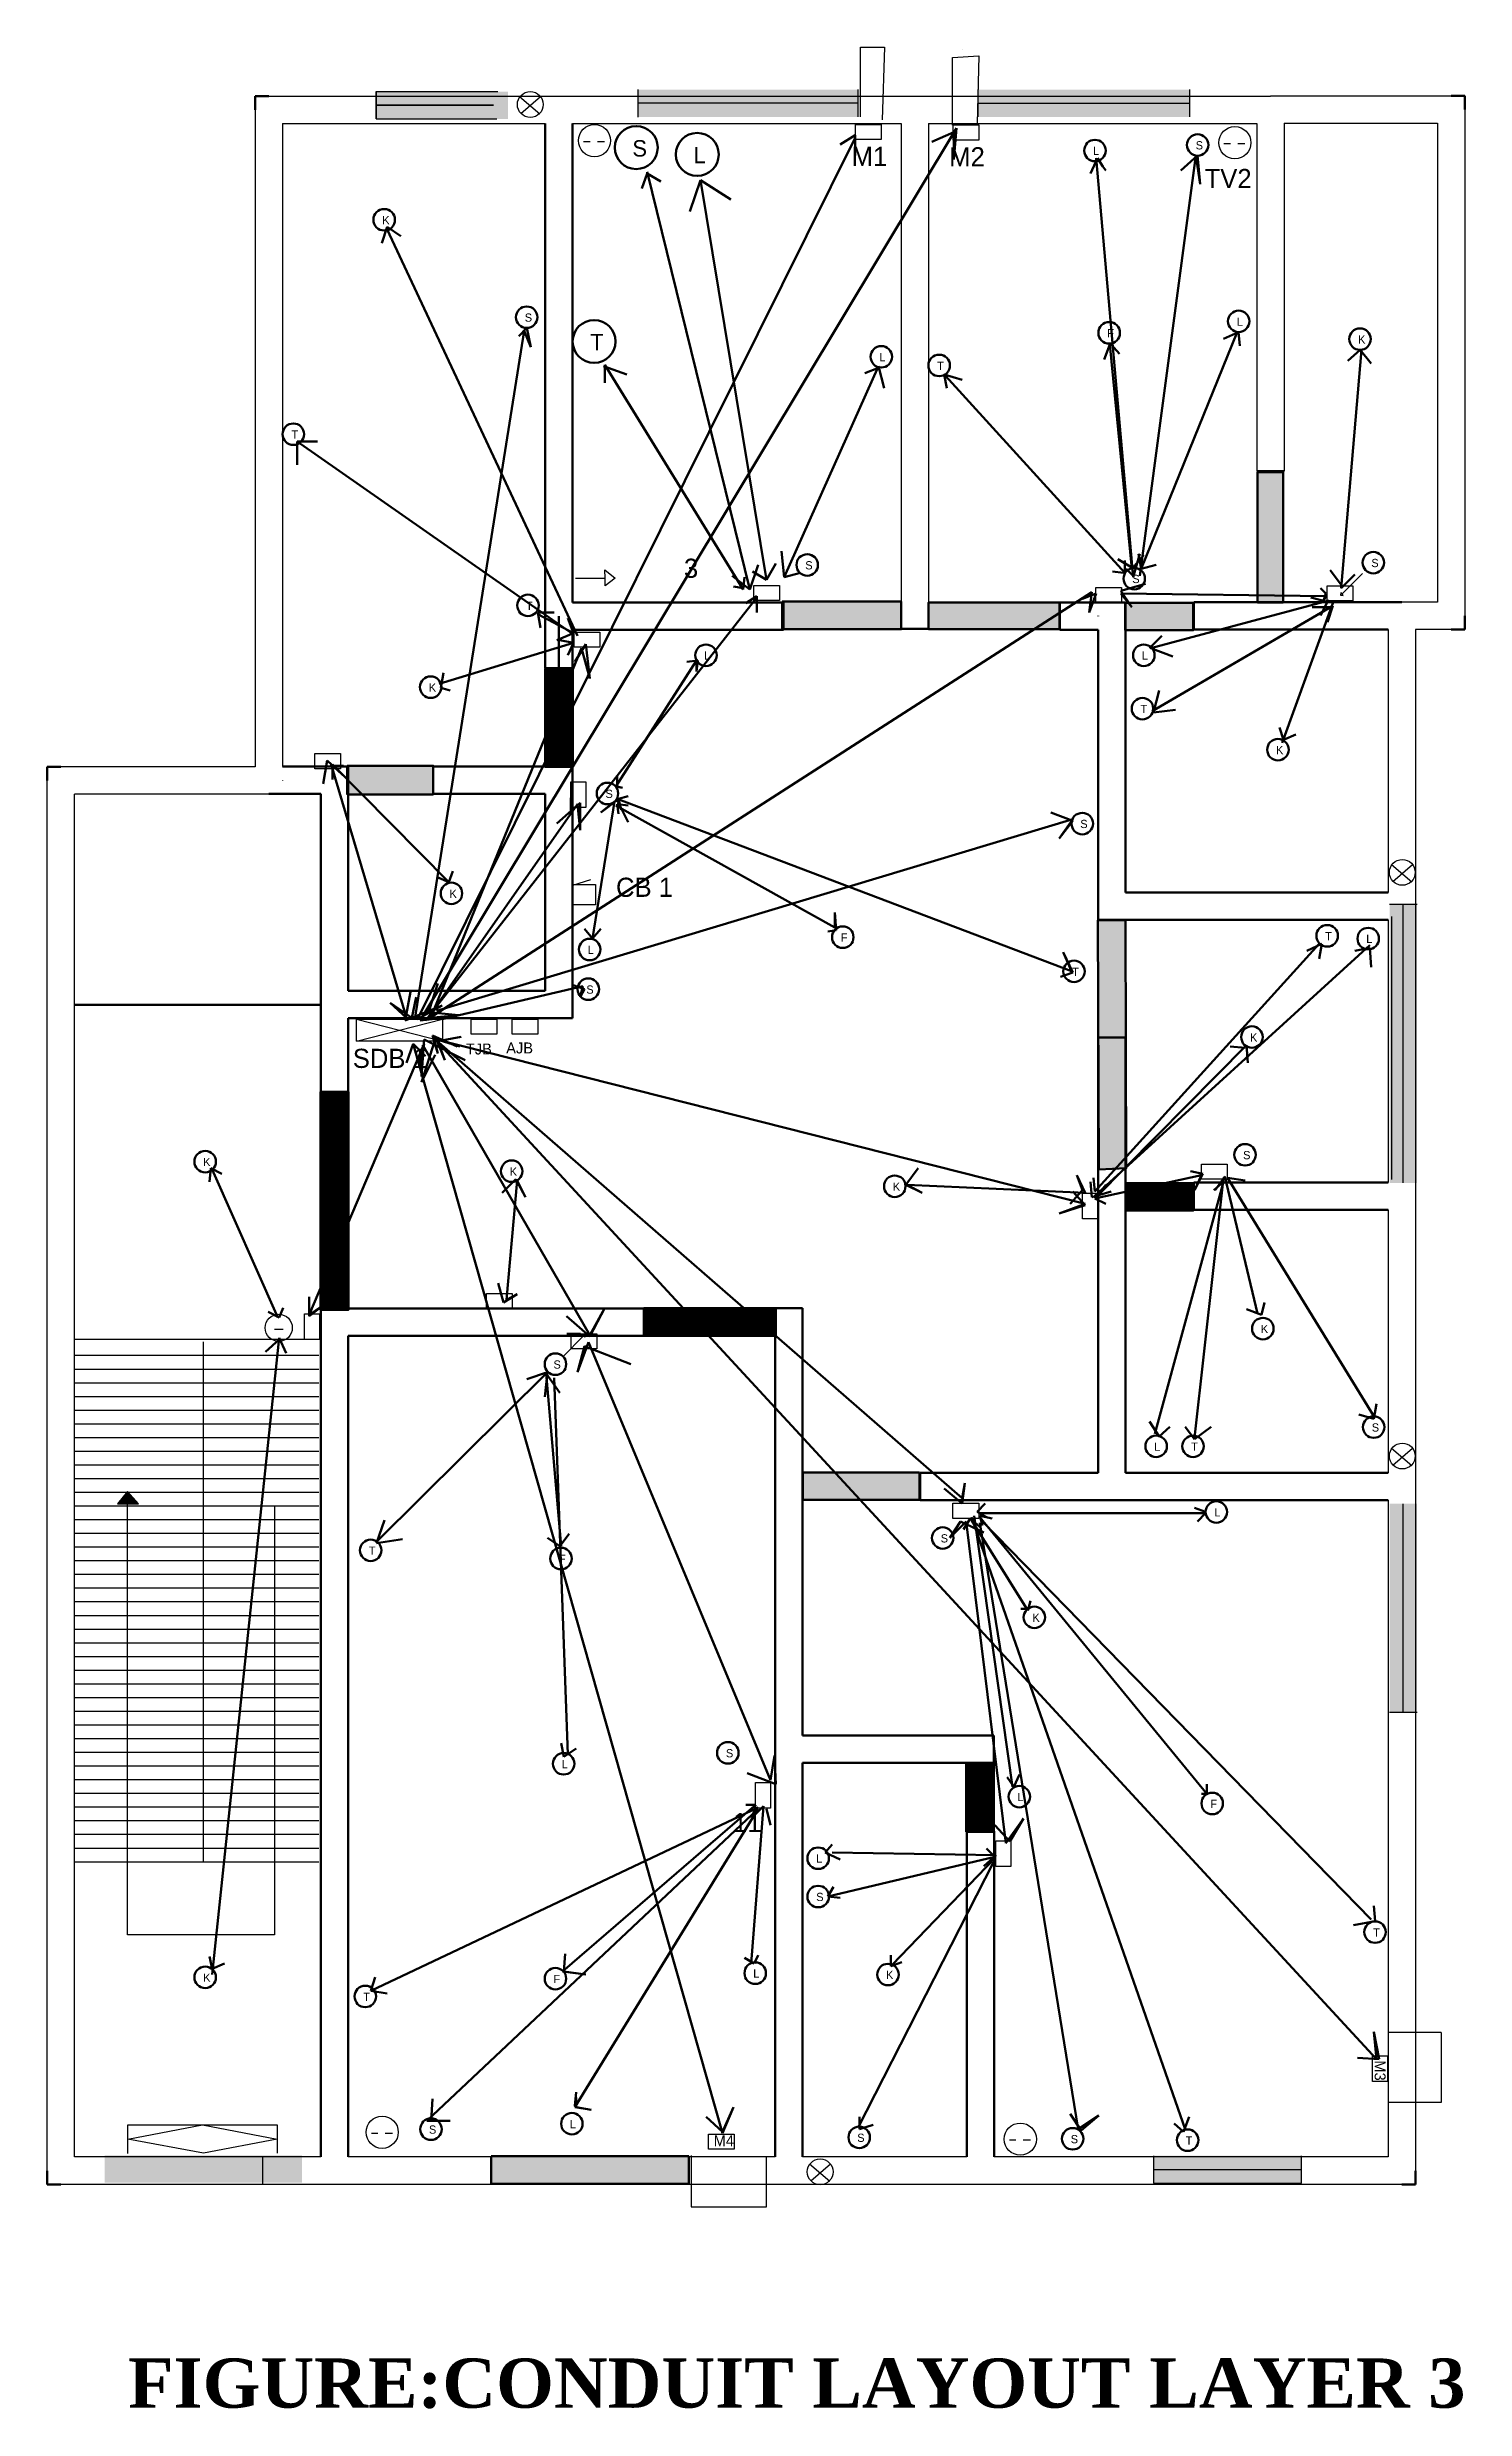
# Model space of a CAD drawing. Header units: inches. Extents: x 110 to 2722, y -1862 to 1118.
# Drawn here: x 2204 to 2722, y 256 to 1118 of the extents above; entities that cross this region are included whole.
import ezdxf

# ---------------------------------------------------------------- set-up
doc = ezdxf.new("R2010")
doc.units = ezdxf.units.IN
doc.header["$MEASUREMENT"] = 0
pattern_1 = [(45, (3277.13095, 888.41373), (-0.088388348, 0.088388348), [])]

msp = doc.modelspace()

# ---------------------------------------------------------------- texts
for s, height, p in [('M1', 7, (2497.79, 1075.1)), ('M2', 7, (2533.46, 1074.96)), ('TV2', 7, (2626.79, 1067.02)), ('3', 7, (2436.52, 924.64)), ('CB 1', 7, (2411.71, 808.08)), ('SDB 1', 7, (2315.51, 745.58)), ('TJB', 4, (2356.84, 750.49)), ('AJB', 4, (2371.57, 750.87)), ('11', 7, (2454.49, 466.41)), ('M4', 4, (2447.38, 351.65))]:
    msp.add_text(s, height=height).set_placement(p)
msp.add_text('M3', height=4, rotation=270).set_placement((2688.91, 383.01))
at = {"lineweight": 100, "attachment_point": 1}
for s, insert, char_height, width in [('S', (2417.68, 1084.55), 6, 5.4789), ('L', (2439.98, 1082.08), 6, 5.4789), ('L', (2585.99, 1082.11), 3.01, 2.7478), ('S', (2623.52, 1084.16), 3.01, 2.7478), ('K', (2326.27, 1056.82), 3.01, 2.7478), ('L', (2638.53, 1019.73), 3.01, 2.7478), ('T', (2402.28, 1013.72), 6, 5.4789), ('F', (2591.2, 1015.51), 3.01, 2.7478), ('K', (2682.85, 1013.22), 3.01, 2.7478), ('L', (2507.92, 1006.76), 3.01, 2.7478), ('T', (2529.07, 1003.6), 3.01, 2.7478), ('T', (2293.08, 978.47), 3.01, 2.7478), ('S', (2480.85, 930.72), 3.01, 2.7478), ('S', (2600.35, 925.72), 3.01, 2.7478), ('S', (2687.7, 931.56), 3.01, 2.7478), ('T', (2378.8, 915.93), 3.01, 2.7478), ('L', (2443.85, 897.72), 3.01, 2.7478), ('L', (2603.85, 897.72), 3.01, 2.7478), ('K', (2343.27, 886.07), 3.01, 2.7478), ('T', (2603.35, 878.22), 3.01, 2.7478), ('K', (2652.85, 863.22), 3.01, 2.7478), ('S', (2407.85, 847.22), 3.01, 2.7478), ('K', (2350.85, 810.72), 3.01, 2.7478), ('F', (2493.85, 794.72), 3.01, 2.7478), ('T', (2670.85, 795.22), 3.01, 2.7478), ('L', (2685.85, 794.22), 3.01, 2.7478), ('L', (2401.35, 790.22), 3.01, 2.7478), ('T', (2578.35, 782.22), 3.01, 2.7478), ('K', (2643.35, 758.22), 3.01, 2.7478), ('K', (2260.85, 712.72), 3.01, 2.7478), ('K', (2372.85, 709.22), 3.01, 2.7478), ('S', (2640.85, 715.22), 3.01, 2.7478), ('K', (2512.85, 703.72), 3.01, 2.7478), ('K', (2647.35, 651.72), 3.01, 2.7478), ('S', (2388.85, 638.72), 3.01, 2.7478), ('S', (2687.85, 615.72), 3.01, 2.7478), ('L', (2608.35, 608.72), 3.01, 2.7478), ('T', (2621.85, 608.72), 3.01, 2.7478), ('L', (2630.35, 584.72), 3.01, 2.7478), ('T', (2321.35, 570.72), 3.01, 2.7478), ('S', (2530.35, 575.22), 3.01, 2.7478), ('F', (2390.85, 567.72), 3.01, 2.7478), ('K', (2563.85, 546.22), 3.01, 2.7478), ('L', (2391.85, 492.72), 3.01, 2.7478), ('S', (2451.85, 496.72), 3.01, 2.7478), ('L', (2558.35, 480.72), 3.01, 2.7478), ('F', (2628.85, 478.22), 3.01, 2.7478), ('L', (2484.85, 458.22), 3.01, 2.7478), ('S', (2484.85, 444.22), 3.01, 2.7478), ('T', (2688.35, 431.22), 3.01, 2.7478), ('K', (2260.85, 414.72), 3.01, 2.7478), ('F', (2388.85, 414.22), 3.01, 2.7478), ('L', (2461.85, 416.22), 3.01, 2.7478), ('K', (2510.35, 415.72), 3.01, 2.7478), ('T', (2319.35, 407.72), 3.01, 2.7478), ('S', (2343.35, 359.22), 3.01, 2.7478), ('L', (2394.85, 361.22), 3.01, 2.7478), ('S', (2499.85, 356.22), 3.01, 2.7478), ('S', (2577.85, 355.72), 3.01, 2.7478), ('T', (2619.85, 355.22), 3.01, 2.7478)]:
    msp.add_mtext(s, dxfattribs=dict(at, insert=insert, char_height=char_height, width=width))
at = {"color": 1, "lineweight": 100, "char_height": 3.01, "width": 2.7478, "attachment_point": 1}
for insert in [(2378.35, 1021.22), (2581.35, 836.22), (2400.85, 775.72)]:
    msp.add_mtext('S', dxfattribs=dict(at, insert=insert))
at = {"insert": (2233.44, 274.1), "char_height": 18, "width": 510.3, "attachment_point": 1}
msp.add_mtext('{\\fTimes New Roman|b1|i0|c0|p18;\\C6;FIGURE:CONDUIT LAYOUT LAYER 3}', dxfattribs=at)

# ---------------------------------------------------------------- hatches: boundary and pattern name
for points in [[(2372.22, 1102.31), (2324.04, 1102.31), (2324.04, 1092.31), (2372.24, 1092.31)], [(2543.95, 1103.03), (2543.95, 1093.03), (2621.22, 1093.03), (2621.22, 1103.03)], [(2704.4, 790.75), (2704.4, 805.35), (2694.4, 805.35), (2694.4, 790.75), (2694.4, 703.55), (2704.4, 703.55)], [(2704.4, 586.35), (2694.4, 586.35), (2694.4, 510.19), (2704.4, 510.19)], [(2296.94, 338.33), (2296.94, 348.33), (2224.9, 348.33), (2224.9, 338.33)], [(2608.08, 348.12), (2608.08, 338.12), (2662.16, 338.12), (2662.16, 348.12)]]:
    msp.add_hatch(color=120).paths.add_polyline_path(points)
h = msp.add_hatch(color=120)
h.paths.add_polyline_path([(2500.08, 1098.03), (2500.08, 1103.03), (2419.67, 1103.03), (2419.67, 1098)])
h.paths.add_polyline_path([(2419.67, 1098), (2419.67, 1093.03), (2500.08, 1093.03), (2500.08, 1098.03)])
at = {"lineweight": 100}
h = msp.add_hatch(color=4, dxfattribs=at)
h.set_gradient(color1=(251, 239, 4), color2=(252, 242, 59), one_color=1, tint=0.61)
h.paths.add_polyline_path([(2313.85, 850.62), (2313.85, 845.5), (2318.91, 845.5)], flags=17)
h.paths.add_polyline_path([(2573.72, 911.76), (2564.58, 905.88), (2573.72, 905.88)], flags=17)
h.paths.add_polyline_path([(2655.44, 918.12), (2646.07, 918.25), (2646.07, 915.7), (2655.44, 915.7)])
h.paths.add_polyline_path([(2612.15, 703.48), (2597.9, 703.48), (2597.9, 700.37)])
h.paths.add_polyline_path([(2395.92, 877.71), (2395.92, 891.07), (2385.8, 866.32), (2385.8, 857.34)])
h.paths.add_polyline_path([(2313.98, 689.25), (2303.76, 665.16), (2303.76, 657.26), (2313.98, 657.26)])
h.paths.add_polyline_path([(2573.72, 911.76), (2573.72, 915.6), (2525.85, 915.6), (2525.85, 905.88), (2564.58, 905.88)])
h.paths.add_polyline_path([(2515.85, 915.96), (2472.85, 915.96), (2472.85, 905.83), (2515.85, 905.83)])
h.paths.add_polyline_path([(2622.65, 915.46), (2599.1, 915.46), (2600.13, 913.91), (2598.9, 915.46), (2597.85, 915.46), (2597.85, 910.7), (2597.85, 905.49), (2622.65, 905.49)])
h.paths.add_polyline_path([(2655.44, 963.29), (2646.07, 963.29), (2646.07, 918.25), (2655.44, 918.12)])
h.paths.add_polyline_path([(2395.92, 891.07), (2395.92, 891.35), (2385.8, 891.35), (2385.8, 866.32)])
h.paths.add_polyline_path([(2344.85, 855.97), (2313.85, 855.97), (2313.85, 850.62), (2318.91, 845.5), (2344.85, 845.5)])
h.paths.add_polyline_path([(2458.41, 657.81), (2436.23, 657.81), (2445.6, 647.66), (2469.85, 647.66), (2469.85, 647.85)])
h.paths.add_polyline_path([(2313.98, 736.7), (2303.76, 736.7), (2303.76, 665.16), (2313.98, 689.25)])
h.paths.add_polyline_path([(2522.65, 597.76), (2491.68, 597.76), (2500.91, 587.77), (2522.65, 587.77)])
h.paths.add_polyline_path([(2549.74, 491.69), (2539.6, 491.69), (2539.6, 466.7), (2549.74, 466.7)])
h.paths.add_polyline_path([(2491.68, 597.76), (2479.98, 597.76), (2479.98, 587.77), (2500.91, 587.77)])
h.paths.add_polyline_path([(2436.23, 657.81), (2421.92, 657.81), (2421.92, 647.66), (2445.6, 647.66)])
h.paths.add_polyline_path([(2470.09, 657.81), (2458.41, 657.81), (2470.07, 647.66), (2470.09, 647.66)])
h.paths.add_polyline_path([(2395.92, 877.71), (2385.8, 857.34), (2385.8, 855.7), (2390.85, 855.7), (2395.92, 855.7), (2395.92, 855.71)])
h.paths.add_polyline_path([(2622.73, 703.48), (2612.15, 703.48), (2597.9, 700.37), (2597.9, 693.5), (2622.73, 693.5)])
h.paths.add_polyline_path([(2587.76, 799.57), (2597.88, 799.57), (2598.13, 708.91), (2588.13, 708.41)])
h = msp.add_hatch(color=5, dxfattribs=at)
h.set_gradient(color1=(38, 193, 217), one_color=1, tint=1, name='INVCURVED')
h.paths.add_polyline_path([(2646.07, 963.29), (2655.44, 963.29), (2655.44, 915.66), (2646.07, 915.66)])
h = msp.add_hatch(color=5, dxfattribs=at)
h.set_gradient(color1=(38, 193, 217), one_color=1, tint=1, name='INVCURVED')
h.paths.add_polyline_path([(2472.45, 915.96), (2515.95, 915.96), (2515.95, 905.83), (2472.45, 905.83)])
h = msp.add_hatch(color=5, dxfattribs=at)
h.set_gradient(color1=(38, 193, 217), one_color=1, tint=1, name='INVCURVED')
h.paths.add_polyline_path([(2573.72, 915.6), (2525.85, 915.6), (2525.85, 905.88), (2573.72, 905.88)])
h = msp.add_hatch(color=5, dxfattribs=at)
h.set_gradient(color1=(38, 193, 217), one_color=1, tint=1, name='INVCURVED')
h.paths.add_polyline_path([(2597.81, 915.46), (2622.65, 915.46), (2622.65, 905.49), (2597.81, 905.49)])
h = msp.add_hatch(color=4, dxfattribs=at)
h.set_gradient(color1=(252, 248, 3), color2=(253, 248, 8), one_color=1, tint=0.51)
h.paths.add_polyline_path([(2549.74, 491.69), (2539.6, 491.69), (2539.6, 466.7), (2549.74, 466.7)])
h.paths.add_polyline_path([(2470.09, 657.81), (2458.41, 657.81), (2470.07, 647.66), (2470.09, 647.66)])
h.paths.add_polyline_path([(2458.41, 657.81), (2436.23, 657.81), (2445.6, 647.66), (2469.85, 647.66), (2469.85, 647.85)])
h.paths.add_polyline_path([(2436.23, 657.81), (2421.92, 657.81), (2421.92, 647.66), (2445.6, 647.66)])
h.paths.add_polyline_path([(2313.98, 736.7), (2303.76, 736.7), (2303.76, 665.16), (2313.98, 689.25)])
h.paths.add_polyline_path([(2313.98, 689.25), (2303.76, 665.16), (2303.76, 658.28), (2306.13, 659.91), (2303.85, 658.16), (2303.85, 657.7), (2308.85, 657.7), (2313.98, 657.7)])
h.paths.add_polyline_path([(2395.92, 891.07), (2395.92, 891.35), (2385.8, 891.35), (2385.8, 866.32)])
h.paths.add_polyline_path([(2395.92, 877.71), (2395.92, 891.07), (2385.8, 866.32), (2385.8, 857.34)])
h.paths.add_polyline_path([(2395.92, 877.71), (2385.8, 857.34), (2385.8, 855.7), (2390.85, 855.7), (2395.92, 855.7), (2395.92, 855.71)])
h.paths.add_polyline_path([(2522.65, 597.76), (2479.98, 597.76), (2479.98, 587.77), (2522.65, 587.77)])
h = msp.add_hatch(dxfattribs=at)
h.set_pattern_fill('ANSI31', color=4, style=0)
h.set_pattern_definition(pattern_1)
h.paths.add_polyline_path([(2385.8, 891.35), (2395.92, 891.35), (2395.92, 855.62), (2385.8, 855.62)])
h = msp.add_hatch(color=5, dxfattribs=at)
h.set_gradient(color1=(251, 239, 4), color2=(253, 245, 94), one_color=1, tint=0.68, name='INVCURVED')
h.paths.add_polyline_path([(2313.85, 850.62), (2313.85, 845.5), (2318.91, 845.5)], flags=16)
h.paths.add_polyline_path([(2313.5, 855.97), (2344.92, 855.97), (2344.92, 845.5), (2313.5, 845.5)])
h = msp.add_hatch(dxfattribs=at)
h.set_pattern_fill('ANSI31', color=4, style=0)
h.set_pattern_definition(pattern_1)
h.paths.add_polyline_path([(2303.76, 736.82), (2313.98, 736.82), (2313.98, 657.26), (2303.76, 657.26)])
h = msp.add_hatch(dxfattribs=at)
h.set_pattern_fill('ANSI31', color=4, style=0)
h.set_pattern_definition(pattern_1)
h.paths.add_polyline_path([(2622.73, 703.48), (2597.9, 703.48), (2597.9, 693.5), (2622.73, 693.5)])
h = msp.add_hatch(dxfattribs=at)
h.set_pattern_fill('ANSI31', color=4, style=0)
h.set_pattern_definition(pattern_1)
h.paths.add_polyline_path([(2421.92, 657.81), (2470.09, 657.81), (2470.09, 647.66), (2421.92, 647.66)])
h = msp.add_hatch(color=256)
h.paths.add_polyline_path([(2233.2, 590.51), (2232.98, 590.51), (2229.54, 586.35), (2233.2, 586.35)])
h.paths.add_polyline_path([(2233.44, 590.51), (2233.2, 590.51), (2233.2, 586.35), (2237.19, 586.35)])
h = msp.add_hatch(dxfattribs=at)
h.set_pattern_fill('ANSI31', color=4, style=0)
h.set_pattern_definition(pattern_1)
h.paths.add_polyline_path([(2539.6, 466.53), (2549.74, 466.53), (2549.74, 491.69), (2539.6, 491.69)])
h = msp.add_hatch(color=4, dxfattribs=at)
h.set_gradient(color1=(3, 252, 182), color2=(63, 253, 199), one_color=1, tint=0.62)
h.paths.add_polyline_path([(2366.1, 347.99), (2438.27, 347.99), (2438.27, 337.89), (2366.1, 337.89)])

# ---------------------------------------------------------------- linework, layer by layer
at = {"color": 1}
for p, q in [((2500.98, 1093.03), (2500.98, 1118.49)), ((2500.98, 1118.49), (2509.86, 1118.49)), ((2509.86, 1118.49), (2508.97, 1091.99)), ((2534.7, 1114.77), (2544.22, 1115.4)), ((2534.7, 1090.03), (2534.7, 1114.77)), ((2544.22, 1115.4), (2543.67, 1090.67)), ((2713.24, 393.12), (2694.01, 393.12)), ((2713.24, 393.12), (2713.24, 367.56)), ((2713.24, 367.56), (2694.01, 367.56)), ((2439.11, 348.28), (2439.11, 329.46)), ((2466.73, 329.46), (2466.73, 347.95)), ((2439.11, 329.46), (2466.73, 329.46))]:
    msp.add_line(p, q, dxfattribs=at)
for p, q in [((2538.37, 1117.77), (2538.37, 1117.77)), ((2284.85, 1100.64), (2308.85, 1100.64)), ((2308.85, 1100.64), (2390.85, 1100.64)), ((2324.04, 1102.31), (2324.04, 1092.32)), ((2324.04, 1102.31), (2368.48, 1102.31)), ((2324.04, 1092.32), (2324.04, 1102.31)), ((2324.04, 1102.31), (2324.04, 1097.31)), ((2366.96, 1097.31), (2324.04, 1097.31)), ((2324.04, 1097.31), (2366.96, 1097.31)), ((2362.7, 1100.7), (2362.7, 1100.7)), ((2362.7, 1100.7), (2362.7, 1100.7)), ((2362.7, 1100.7), (2362.7, 1100.7)), ((2362.7, 1100.7), (2362.7, 1100.7)), ((2362.7, 1100.7), (2362.7, 1100.7)), ((2362.7, 1100.7), (2362.7, 1100.7)), ((2362.7, 1100.7), (2362.7, 1100.7)), ((2362.7, 1100.7), (2362.7, 1100.7)), ((2362.7, 1100.7), (2362.7, 1100.7)), ((2362.7, 1100.7), (2362.7, 1100.7)), ((2362.7, 1100.7), (2362.7, 1100.7)), ((2362.7, 1100.7), (2362.7, 1100.7)), ((2362.7, 1100.7), (2362.7, 1100.7)), ((2362.7, 1100.7), (2362.7, 1100.7)), ((2362.7, 1100.7), (2362.7, 1100.7)), ((2362.7, 1100.7), (2362.7, 1100.7)), ((2362.7, 1100.7), (2362.7, 1100.7)), ((2362.7, 1100.7), (2362.7, 1100.7)), ((2362.7, 1100.7), (2362.7, 1100.7)), ((2362.7, 1100.7), (2362.7, 1100.7)), ((2362.7, 1100.7), (2362.7, 1100.7)), ((2376.44, 1100.44), (2383.9, 1094.15)), ((2376.96, 1094.22), (2384.16, 1100.5)), ((2390.85, 1100.64), (2520.85, 1100.64)), ((2419.67, 1103.05), (2419.67, 1092.96)), ((2419.67, 1103.03), (2419.67, 1093.03)), ((2500.08, 1098.03), (2419.67, 1098)), ((2500.08, 1103.03), (2500.08, 1093.03)), ((2520.85, 1100.64), (2650.85, 1100.64)), ((2543.95, 1103.03), (2543.95, 1093.03)), ((2543.95, 1098.03), (2621.22, 1098.03)), ((2621.22, 1103.03), (2621.22, 1093.03)), ((2650.85, 1100.7), (2716.85, 1100.7)), ((2279.85, 1095.64), (2279.85, 855.64)), ((2289.85, 1090.64), (2308.85, 1090.64)), ((2289.85, 1090.64), (2289.85, 855.7)), ((2308.85, 1090.64), (2385.85, 1090.64)), ((2324.04, 1092.32), (2368.17, 1092.31)), ((2324.04, 1092.32), (2336.84, 1092.32)), ((2395.85, 1090.64), (2515.85, 1090.64)), ((2515.85, 1090.64), (2515.85, 905.93)), ((2525.85, 1090.64), (2645.85, 1090.64)), ((2525.85, 1090.64), (2525.85, 905.95)), ((2645.85, 1090.64), (2645.85, 963.64)), ((2655.85, 1090.7), (2711.85, 1090.7)), ((2655.85, 1090.7), (2655.85, 963.64)), ((2711.85, 1090.7), (2711.85, 915.7)), ((2721.85, 1095.7), (2721.85, 910.7)), ((2399.87, 1084.09), (2402.25, 1084.09)), ((2404.94, 1084.09), (2405.17, 1084.09)), ((2405.17, 1084.09), (2407.55, 1084.09)), ((2633.86, 1083.35), (2636.24, 1083.35)), ((2638.93, 1083.35), (2639.15, 1083.35)), ((2639.15, 1083.35), (2641.54, 1083.35)), ((2396.84, 924.57), (2407.77, 924.57)), ((2407.77, 924.57), (2407.6, 927.53)), ((2407.6, 927.53), (2411.37, 924.57)), ((2411.37, 924.57), (2407.77, 921.72)), ((2407.77, 921.72), (2407.77, 924.57)), ((2684.48, 926.26), (2677.04, 918.75)), ((2676.59, 919.29), (2676.4, 918.35)), ((2676.4, 918.35), (2677.4, 918.23)), ((2677.05, 918.74), (2676.59, 919.29)), ((2677.4, 918.23), (2677.02, 918.73)), ((2711.85, 915.7), (2698.85, 915.7)), ((2693.85, 905.7), (2693.85, 809.7)), ((2716.85, 905.7), (2703.85, 905.7)), ((2703.85, 905.7), (2703.85, 804.7)), ((2279.85, 855.64), (2208.85, 855.64)), ((2203.85, 768.64), (2203.85, 850.64)), ((2213.85, 768.64), (2213.85, 845.64)), ((2284.85, 845.64), (2213.85, 845.64)), ((2395.56, 846), (2395.43, 845.01)), ((2695.08, 819.9), (2702.53, 813.61)), ((2695.59, 813.67), (2702.79, 819.96)), ((2395.96, 812.3), (2402.54, 814.42)), ((2694.4, 805.35), (2704.4, 805.35)), ((2699.4, 703.55), (2699.4, 805.35)), ((2703.85, 804.7), (2703.85, 698.7)), ((2693.85, 799.7), (2693.85, 703.7)), ((2695.07, 800.86), (2695.07, 704.86)), ((2203.85, 652.64), (2203.85, 768.64)), ((2213.85, 652.64), (2213.85, 768.64)), ((2316.84, 763.44), (2348.24, 755.4)), ((2316.84, 755.4), (2348.24, 763.44)), ((2693.85, 693.7), (2693.85, 597.7)), ((2703.85, 698.7), (2703.85, 592.7)), ((2203.85, 342.64), (2203.85, 652.64)), ((2213.85, 347.7), (2213.85, 652.64)), ((2286.91, 650.1), (2290.1, 650.1)), ((2392.43, 640.21), (2399.87, 647.72)), ((2400.51, 648.11), (2399.51, 648.24)), ((2399.51, 648.24), (2399.89, 647.74)), ((2399.86, 647.73), (2400.32, 647.18)), ((2400.32, 647.18), (2400.51, 648.11)), ((2303.05, 640.46), (2213.58, 640.46)), ((2303.33, 646.31), (2213.85, 646.31)), ((2260.85, 645.46), (2260.85, 455.46)), ((2303.05, 635.46), (2213.58, 635.46)), ((2303.05, 630.46), (2213.58, 630.46)), ((2303.05, 625.46), (2213.58, 625.46)), ((2303.05, 620.46), (2213.58, 620.46)), ((2303.05, 615.46), (2213.58, 615.46)), ((2303.05, 610.46), (2213.58, 610.46)), ((2303.05, 605.46), (2213.58, 605.46)), ((2695.08, 606.66), (2702.53, 600.37)), ((2695.59, 600.44), (2702.79, 606.72)), ((2303.05, 600.46), (2213.58, 600.46)), ((2303.05, 595.46), (2213.58, 595.46)), ((2303.05, 590.46), (2213.58, 590.46)), ((2233.2, 590.77), (2229.54, 586.35)), ((2237.19, 586.35), (2233.2, 590.77)), ((2693.85, 587.7), (2693.85, 496.7)), ((2703.85, 592.7), (2703.85, 496.7)), ((2303.05, 585.46), (2213.58, 585.46)), ((2303.05, 580.46), (2213.58, 580.46)), ((2229.54, 586.35), (2229.54, 586.35)), ((2229.54, 586.35), (2237.19, 586.35)), ((2233.14, 428.9), (2233.14, 586.57)), ((2286.87, 585.34), (2286.87, 428.9)), ((2699.4, 510.19), (2699.4, 586.35)), ((2303.05, 575.46), (2213.58, 575.46)), ((2303.05, 570.46), (2213.58, 570.46)), ((2303.05, 565.46), (2213.58, 565.46)), ((2303.05, 560.46), (2213.58, 560.46)), ((2303.05, 555.46), (2213.58, 555.46)), ((2303.05, 550.46), (2213.58, 550.46)), ((2303.05, 545.46), (2213.58, 545.46)), ((2303.05, 540.46), (2213.58, 540.46)), ((2303.05, 535.46), (2213.58, 535.46)), ((2303.05, 530.46), (2213.58, 530.46)), ((2303.05, 525.46), (2213.58, 525.46)), ((2303.05, 520.46), (2213.58, 520.46)), ((2303.05, 515.46), (2213.58, 515.46)), ((2303.05, 510.46), (2213.58, 510.46)), ((2694.4, 510.19), (2704.4, 510.19)), ((2303.05, 505.46), (2213.58, 505.46)), ((2303.05, 500.46), (2213.58, 500.46)), ((2303.05, 495.46), (2213.58, 495.46)), ((2693.85, 496.7), (2693.85, 347.7)), ((2703.85, 496.7), (2703.85, 342.7)), ((2303.05, 490.46), (2213.58, 490.46)), ((2303.05, 485.46), (2213.58, 485.46)), ((2303.05, 480.46), (2213.58, 480.46)), ((2303.05, 475.46), (2213.58, 475.46)), ((2303.05, 470.46), (2213.58, 470.46)), ((2303.05, 465.46), (2213.58, 465.46)), ((2303.05, 460.46), (2213.58, 460.46)), ((2303.05, 455.46), (2213.58, 455.46)), ((2286.87, 428.9), (2233.14, 428.9)), ((2233.32, 349.02), (2233.32, 359.44)), ((2233.32, 359.44), (2287.88, 359.44)), ((2233.32, 354.23), (2260.6, 359.44)), ((2260.92, 349.13), (2233.32, 354.23)), ((2260.6, 359.44), (2287.88, 354.26)), ((2287.88, 354.26), (2260.92, 349.13)), ((2287.88, 359.44), (2287.88, 349.08)), ((2322.3, 356.46), (2324.68, 356.46)), ((2327.37, 356.46), (2327.6, 356.46)), ((2327.6, 356.46), (2329.98, 356.46)), ((2555.46, 353.94), (2557.84, 353.94)), ((2560.53, 353.94), (2560.75, 353.94)), ((2560.75, 353.94), (2563.14, 353.94)), ((2303.85, 347.7), (2213.85, 347.7)), ((2282.53, 347.68), (2282.53, 337.7)), ((2469.85, 347.7), (2313.85, 347.7)), ((2539.85, 347.7), (2479.85, 347.7)), ((2482.36, 345.15), (2489.82, 338.86)), ((2482.88, 338.93), (2490.08, 345.21)), ((2693.85, 347.7), (2549.85, 347.7)), ((2608.08, 348.12), (2608.08, 338.12)), ((2662.16, 338.41), (2662.16, 348.12)), ((2308.85, 337.7), (2208.85, 337.7)), ((2474.85, 337.7), (2308.85, 337.7)), ((2544.85, 337.7), (2474.85, 337.7)), ((2698.85, 337.7), (2544.85, 337.7)), ((2608.08, 343.12), (2662.16, 343.12)), ((2608.08, 338.12), (2662.16, 338.12)), ((2662.16, 338.12), (2662.16, 338.41))]:
    msp.add_line(p, q)
at = {"lineweight": 100}
for p, q in [((2279.85, 1095.64), (2279.85, 1100.64)), ((2284.85, 1100.64), (2279.85, 1100.64)), ((2716.85, 1100.7), (2721.85, 1100.7)), ((2721.85, 1095.7), (2721.85, 1100.7)), ((2385.85, 1090.64), (2385.85, 910.64)), ((2395.85, 1090.64), (2395.85, 915.64)), ((2395.85, 915.64), (2472.85, 915.64)), ((2573.85, 915.64), (2592.85, 915.64)), ((2698.85, 915.7), (2622.85, 915.7)), ((2515.85, 905.95), (2525.85, 905.95)), ((2597.85, 809.7), (2597.85, 910.7)), ((2721.85, 910.7), (2721.85, 905.7)), ((2395.85, 905.64), (2472.85, 905.64)), ((2573.85, 905.64), (2587.85, 905.64)), ((2587.85, 804.7), (2587.85, 905.64)), ((2693.85, 905.7), (2622.85, 905.7)), ((2716.85, 905.7), (2721.85, 905.7)), ((2208.85, 855.64), (2203.85, 855.64)), ((2203.85, 850.64), (2203.85, 855.64)), ((2289.85, 855.7), (2308.85, 855.7)), ((2390.85, 855.7), (2344.85, 855.7)), ((2284.85, 845.7), (2303.85, 845.7)), ((2303.85, 845.7), (2303.85, 768.7)), ((2313.85, 850.7), (2313.85, 773.7)), ((2385.85, 845.7), (2344.85, 845.7)), ((2385.85, 773.7), (2385.85, 845.7)), ((2395.85, 768.7), (2395.85, 850.7)), ((2587.85, 804.7), (2587.85, 799.7)), ((2693.85, 809.7), (2597.85, 809.7)), ((2693.85, 799.7), (2592.85, 799.7)), ((2213.85, 768.64), (2303.85, 768.64)), ((2303.85, 768.7), (2303.85, 736.7)), ((2313.85, 773.7), (2385.85, 773.7)), ((2313.85, 763.7), (2390.85, 763.7)), ((2313.85, 763.7), (2313.85, 736.7)), ((2385.85, 763.7), (2395.85, 763.7)), ((2587.85, 597.7), (2587.85, 756.7)), ((2597.85, 597.7), (2597.85, 756.7)), ((2693.85, 703.7), (2622.85, 703.7)), ((2693.85, 693.7), (2622.85, 693.7)), ((2308.85, 657.7), (2421.85, 657.7)), ((2469.85, 657.81), (2479.85, 657.81)), ((2479.85, 501.7), (2479.85, 657.81)), ((2303.85, 347.7), (2303.85, 652.7)), ((2313.85, 347.7), (2313.85, 647.7)), ((2313.85, 647.7), (2421.85, 647.7)), ((2469.85, 496.7), (2469.85, 652.7)), ((2587.85, 597.7), (2522.85, 597.7)), ((2693.85, 597.7), (2597.85, 597.7)), ((2592.85, 587.7), (2522.85, 587.7)), ((2693.85, 587.7), (2592.85, 587.7)), ((2479.85, 501.7), (2549.76, 501.7)), ((2469.85, 347.7), (2469.85, 496.7)), ((2479.85, 347.7), (2479.85, 491.7)), ((2479.85, 491.7), (2544.85, 491.7)), ((2539.85, 347.7), (2539.85, 466.7)), ((2549.85, 347.7), (2549.85, 466.7)), ((2203.85, 342.64), (2203.85, 337.7)), ((2208.85, 337.7), (2203.85, 337.7)), ((2698.85, 337.7), (2703.85, 337.7)), ((2703.85, 342.7), (2703.85, 337.7))]:
    msp.add_line(p, q, dxfattribs=at)
at = {"color": 5, "lineweight": 50}
for p, q in [((2536.13, 1088.91), (2340.13, 762.91)), ((2527.13, 1083.91), (2535.13, 1087.41)), ((2535.13, 1077.41), (2536.13, 1088.91)), ((2535.13, 1087.41), (2535.13, 1077.41)), ((2499.13, 1085.41), (2339.13, 763.41)), ((2493.63, 1082.91), (2499.13, 1086.41)), ((2499.13, 1086.41), (2499.13, 1078.91)), ((2499.13, 1078.91), (2499.13, 1085.41)), ((2378.13, 1014.91), (2338.13, 763.41)), ((2376.13, 1012.91), (2379.13, 1015.91)), ((2380.63, 1008.91), (2378.13, 1014.91)), ((2379.13, 1015.91), (2380.63, 1008.91)), ((2570.63, 838.91), (2578.63, 835.91)), ((2578.63, 836.41), (2346.13, 766.41)), ((2573.63, 829.41), (2578.63, 836.41)), ((2578.63, 835.91), (2573.63, 829.41)), ((2334.63, 762.91), (2336.63, 773.41)), ((2348.13, 768.41), (2334.63, 762.91)), ((2339.13, 763.41), (2348.13, 768.41)), ((2399.63, 775.41), (2348.13, 763.41)), ((2395.63, 775.91), (2400.13, 774.41)), ((2398.63, 771.41), (2399.63, 775.41)), ((2400.13, 774.41), (2398.63, 771.41)), ((2340.13, 762.91), (2353.13, 764.41)), ((2337.63, 754.41), (2335.13, 747.41)), ((2335.13, 747.41), (2337.63, 754.41)), ((2450.63, 356.41), (2337.63, 754.41)), ((2337.63, 754.41), (2342.13, 749.91)), ((2345.63, 755.91), (2340.63, 740.41)), ((2344.63, 756.41), (2354.63, 753.41)), ((2689.63, 383.41), (2345.63, 755.91)), ((2340.63, 740.41), (2345.63, 750.41)), ((2690.63, 383.41), (2688.63, 393.41)), ((2688.63, 393.41), (2689.63, 383.41)), ((2682.63, 383.91), (2690.63, 383.41)), ((2444.63, 362.41), (2450.63, 356.91)), ((2450.63, 356.91), (2454.63, 365.91)), ((2454.63, 365.91), (2450.63, 356.41))]:
    msp.add_line(p, q, dxfattribs=at)
at = {"color": 6, "lineweight": 50}
for p, q in [((2623.63, 1078.91), (2603.13, 925.41)), ((2618.13, 1073.41), (2624.13, 1078.91)), ((2625.13, 1068.41), (2623.63, 1078.91)), ((2624.13, 1078.91), (2625.13, 1068.41)), ((2423.13, 1072.41), (2421.13, 1066.91)), ((2423.13, 1072.91), (2460.63, 920.41)), ((2423.13, 1072.41), (2428.13, 1069.41)), ((2442.63, 1069.91), (2438.63, 1058.41)), ((2442.63, 1069.91), (2466.63, 923.91)), ((2453.63, 1062.91), (2442.63, 1069.91)), ((2585.13, 1072.41), (2587.63, 1077.91)), ((2587.13, 1077.91), (2600.63, 924.91)), ((2587.63, 1077.91), (2589.63, 1074.91)), ((2589.63, 1074.91), (2590.63, 1073.41)), ((2326.13, 1046.91), (2328.13, 1052.91)), ((2328.13, 1052.91), (2333.13, 1049.41)), ((2328.13, 1051.91), (2397.63, 903.41)), ((2592.13, 1009.91), (2590.13, 1004.41)), ((2592.13, 1009.91), (2600.13, 927.91)), ((2592.63, 1009.91), (2595.63, 1006.41)), ((2638.63, 1014.41), (2603.63, 927.91)), ((2633.63, 1011.91), (2639.13, 1014.41)), ((2639.13, 1014.41), (2639.63, 1009.41)), ((2407.13, 1001.91), (2415.63, 998.91)), ((2407.63, 1002.41), (2458.13, 920.41)), ((2407.63, 1002.41), (2407.63, 995.91)), ((2473.13, 924.91), (2507.63, 1001.91)), ((2507.63, 1001.41), (2502.63, 999.41)), ((2507.63, 1001.91), (2509.63, 993.91)), ((2684.13, 1007.91), (2676.63, 920.91)), ((2679.13, 1003.91), (2683.63, 1007.91)), ((2683.63, 1007.91), (2687.63, 1002.91)), ((2532.63, 993.91), (2531.63, 998.91)), ((2531.63, 998.91), (2538.13, 996.91)), ((2532.13, 998.41), (2597.63, 926.41)), ((2295.13, 965.91), (2295.13, 974.41)), ((2295.13, 974.41), (2302.63, 974.41)), ((2295.13, 974.41), (2396.13, 903.91)), ((2473.13, 924.91), (2472.13, 934.41)), ((2600.13, 927.91), (2604.63, 932.91)), ((2600.63, 924.91), (2603.13, 933.41)), ((2603.63, 927.91), (2602.63, 933.41)), ((2460.63, 920.41), (2454.13, 925.41)), ((2458.13, 920.41), (2458.63, 924.91)), ((2460.63, 920.41), (2463.63, 929.41)), ((2466.63, 923.91), (2461.63, 926.91)), ((2466.63, 923.91), (2470.13, 929.91)), ((2473.13, 924.91), (2479.13, 926.41)), ((2597.13, 926.41), (2593.13, 926.91)), ((2600.13, 928.41), (2595.13, 931.41)), ((2597.63, 926.41), (2597.63, 930.91)), ((2600.63, 925.41), (2598.13, 927.91)), ((2603.63, 927.91), (2609.13, 929.41)), ((2677.13, 921.41), (2672.63, 927.41)), ((2676.63, 920.91), (2681.63, 925.91)), ((2458.13, 920.91), (2454.63, 921.41)), ((2672.13, 916.41), (2607.13, 898.91)), ((2673.63, 915.41), (2655.13, 864.41)), ((2665.63, 917.41), (2671.63, 915.91)), ((2671.63, 915.91), (2669.13, 910.91)), ((2384.13, 906.41), (2383.13, 911.91)), ((2383.13, 911.91), (2389.13, 911.91)), ((2383.13, 911.41), (2396.13, 904.41)), ((2396.13, 904.41), (2394.13, 909.91)), ((2607.63, 875.91), (2673.63, 914.41)), ((2673.13, 913.91), (2666.13, 913.91)), ((2673.63, 914.41), (2671.63, 908.41)), ((2347.13, 885.91), (2396.13, 900.91)), ((2396.13, 904.41), (2390.13, 901.91)), ((2396.13, 900.91), (2391.13, 901.91)), ((2396.13, 900.91), (2394.13, 896.41)), ((2606.63, 898.91), (2611.13, 903.41)), ((2607.13, 898.91), (2615.13, 895.91)), ((2348.63, 889.91), (2347.63, 884.41)), ((2441.13, 894.41), (2411.63, 848.41)), ((2437.63, 893.91), (2441.63, 894.41)), ((2441.63, 894.41), (2441.13, 890.41)), ((2441.13, 890.41), (2441.13, 894.41)), ((2347.63, 884.41), (2351.13, 883.41)), ((2610.13, 883.41), (2608.13, 875.41)), ((2608.13, 875.41), (2616.13, 876.41)), ((2654.13, 869.91), (2655.63, 865.41)), ((2655.63, 865.41), (2660.13, 867.41)), ((2350.63, 813.41), (2308.13, 856.41)), ((2308.13, 856.41), (2308.13, 850.91)), ((2308.63, 855.91), (2312.13, 855.91)), ((2411.63, 848.41), (2414.13, 847.91)), ((2412.13, 848.41), (2412.13, 852.41)), ((2414.13, 847.91), (2412.13, 848.41)), ((2403.13, 792.91), (2411.13, 842.91)), ((2406.13, 838.91), (2412.13, 843.41)), ((2411.13, 842.91), (2406.13, 838.91)), ((2411.63, 841.41), (2491.63, 796.91)), ((2578.13, 780.91), (2412.13, 843.91)), ((2412.13, 843.91), (2413.63, 839.91)), ((2412.13, 843.41), (2416.13, 835.41)), ((2412.63, 838.41), (2412.13, 841.91)), ((2412.13, 841.91), (2416.13, 841.41)), ((2412.63, 843.91), (2416.13, 844.91)), ((2413.63, 839.91), (2412.63, 843.91)), ((2346.13, 815.41), (2350.63, 813.41)), ((2350.63, 813.41), (2352.13, 817.41)), ((2491.63, 796.91), (2491.63, 802.41)), ((2491.63, 802.41), (2492.13, 795.91)), ((2400.13, 796.41), (2403.13, 792.91)), ((2403.13, 792.91), (2406.13, 796.41)), ((2406.13, 796.41), (2403.13, 792.91)), ((2492.13, 795.91), (2489.13, 795.41)), ((2578.63, 780.41), (2575.13, 787.91)), ((2575.13, 787.91), (2578.13, 780.91)), ((2668.63, 790.91), (2586.63, 700.41)), ((2687.13, 790.41), (2586.63, 698.91)), ((2664.13, 788.41), (2669.63, 790.91)), ((2669.63, 790.91), (2668.63, 785.41)), ((2681.63, 788.41), (2687.13, 789.41)), ((2687.13, 789.41), (2687.63, 782.41)), ((2574.13, 778.91), (2578.63, 780.41)), ((2587.13, 698.41), (2642.13, 753.91)), ((2641.63, 752.91), (2636.13, 753.41)), ((2642.13, 753.91), (2642.63, 747.41)), ((2263.13, 703.91), (2263.63, 708.91)), ((2263.63, 708.91), (2267.63, 706.91)), ((2264.13, 708.41), (2288.13, 654.41)), ((2522.13, 708.91), (2517.63, 702.91)), ((2370.13, 699.91), (2375.13, 704.91)), ((2375.63, 704.41), (2371.63, 660.91)), ((2375.13, 704.91), (2378.63, 698.41)), ((2378.63, 698.41), (2375.63, 704.41)), ((2517.63, 702.91), (2523.63, 699.91)), ((2523.63, 699.91), (2518.13, 702.91)), ((2518.13, 702.91), (2583.13, 699.91)), ((2582.13, 700.91), (2577.63, 695.91)), ((2583.13, 699.91), (2580.13, 706.41)), ((2580.13, 706.41), (2582.13, 700.91)), ((2585.13, 703.91), (2585.63, 698.41)), ((2585.63, 698.41), (2592.63, 700.41)), ((2586.63, 700.41), (2586.13, 705.41)), ((2608.63, 611.91), (2633.63, 703.91)), ((2623.13, 610.41), (2633.63, 705.41)), ((2633.63, 703.91), (2630.13, 700.91)), ((2634.13, 705.91), (2630.63, 700.91)), ((2646.13, 655.91), (2634.13, 705.91)), ((2635.13, 705.41), (2641.63, 704.41)), ((2688.63, 618.41), (2635.13, 705.41)), ((2370.63, 659.91), (2368.63, 666.91)), ((2284.63, 656.41), (2288.63, 654.41)), ((2288.63, 654.41), (2290.13, 657.91)), ((2375.63, 662.91), (2370.63, 659.91)), ((2371.63, 660.91), (2375.63, 662.91)), ((2642.13, 657.41), (2647.63, 655.41)), ((2647.63, 655.41), (2648.63, 659.91)), ((2264.13, 414.41), (2288.63, 646.91)), ((2288.63, 646.41), (2283.63, 641.91)), ((2288.63, 646.91), (2291.13, 641.41)), ((2324.63, 572.91), (2386.63, 634.41)), ((2386.63, 634.41), (2379.13, 631.91)), ((2386.63, 634.41), (2385.63, 625.41)), ((2391.63, 570.91), (2386.13, 633.91)), ((2386.13, 633.91), (2391.13, 626.91)), ((2394.13, 494.91), (2389.13, 632.41)), ((2688.63, 617.41), (2689.63, 622.91)), ((2606.63, 616.41), (2610.13, 610.91)), ((2610.13, 610.91), (2614.13, 614.41)), ((2619.63, 614.41), (2623.13, 609.91)), ((2623.13, 609.91), (2629.13, 614.41)), ((2683.13, 618.91), (2688.63, 617.41)), ((2327.13, 580.41), (2324.13, 571.91)), ((2538.63, 576.91), (2541.13, 580.91)), ((2541.13, 580.91), (2544.63, 577.91)), ((2619.63, 357.91), (2541.63, 581.41)), ((2541.63, 580.41), (2562.13, 547.41)), ((2556.63, 482.91), (2542.63, 581.91)), ((2546.63, 586.41), (2543.63, 583.41)), ((2543.63, 583.41), (2547.13, 581.41)), ((2544.13, 582.91), (2627.13, 582.91)), ((2545.63, 578.41), (2544.63, 581.91)), ((2544.63, 581.91), (2549.13, 580.91)), ((2544.63, 581.41), (2627.63, 480.41)), ((2580.63, 357.91), (2544.63, 579.41)), ((2687.63, 434.41), (2545.63, 579.91)), ((2627.13, 583.41), (2623.13, 584.91)), ((2627.13, 582.91), (2624.13, 579.91)), ((2324.13, 571.91), (2333.63, 573.41)), ((2386.63, 573.91), (2391.13, 570.91)), ((2391.13, 570.91), (2394.63, 575.41)), ((2562.13, 547.91), (2559.63, 547.91)), ((2562.13, 547.41), (2563.13, 550.91)), ((2391.63, 498.91), (2392.63, 493.91)), ((2392.63, 493.91), (2397.13, 496.91)), ((2554.63, 486.41), (2557.13, 482.91)), ((2557.13, 482.91), (2559.13, 487.41)), ((2627.63, 480.41), (2627.63, 483.91)), ((2322.13, 408.41), (2463.63, 475.41)), ((2342.63, 360.91), (2463.63, 474.91)), ((2462.13, 475.91), (2392.13, 415.41)), ((2396.63, 365.91), (2463.63, 474.91)), ((2459.13, 476.41), (2462.63, 476.41)), ((2461.13, 418.41), (2465.63, 475.91)), ((2462.63, 476.41), (2461.63, 471.91)), ((2465.63, 475.91), (2461.63, 471.91)), ((2466.63, 474.91), (2468.13, 468.91)), ((2627.13, 480.41), (2625.63, 480.41)), ((2490.63, 461.91), (2488.13, 458.91)), ((2488.13, 458.91), (2493.63, 456.41)), ((2489.13, 442.91), (2550.13, 457.41)), ((2490.63, 458.91), (2550.63, 457.91)), ((2550.63, 457.91), (2546.13, 453.91)), ((2550.13, 457.41), (2547.13, 460.41)), ((2550.13, 457.41), (2549.63, 453.91)), ((2500.13, 358.41), (2549.63, 455.41)), ((2512.63, 417.91), (2550.13, 456.91)), ((2491.13, 446.41), (2489.13, 442.91)), ((2489.13, 442.91), (2493.63, 442.41)), ((2681.13, 432.41), (2689.13, 433.91)), ((2689.13, 433.91), (2688.63, 439.41)), ((2263.13, 420.91), (2264.13, 416.41)), ((2264.13, 416.41), (2268.63, 418.41)), ((2392.13, 415.41), (2400.63, 414.41)), ((2392.63, 415.41), (2393.13, 421.91)), ((2400.63, 414.41), (2392.63, 415.41)), ((2458.63, 420.41), (2462.13, 418.41)), ((2462.13, 418.41), (2463.63, 421.41)), ((2512.13, 421.41), (2512.13, 417.41)), ((2512.13, 417.41), (2516.13, 418.91)), ((2323.63, 413.41), (2322.13, 408.41)), ((2322.13, 408.41), (2328.13, 407.41)), ((2328.13, 407.41), (2322.13, 408.41)), ((2396.63, 366.41), (2397.13, 371.41)), ((2344.63, 368.91), (2344.13, 360.91)), ((2402.63, 364.91), (2396.63, 365.91)), ((2397.13, 369.41), (2397.13, 365.91)), ((2397.13, 365.91), (2402.63, 364.91)), ((2500.63, 362.41), (2500.63, 357.91)), ((2577.63, 363.41), (2581.63, 357.41)), ((2588.13, 362.91), (2580.63, 357.91)), ((2581.63, 357.41), (2588.13, 362.91)), ((2619.13, 356.91), (2621.13, 362.41)), ((2351.13, 360.91), (2342.63, 360.91)), ((2344.13, 360.91), (2351.13, 360.91)), ((2500.63, 357.91), (2505.63, 359.41)), ((2615.63, 359.91), (2619.13, 356.91))]:
    msp.add_line(p, q, dxfattribs=at)
at = {"color": 3, "lineweight": 100}
for p, q in [((2645.85, 963.64), (2655.85, 963.64)), ((2472.85, 915.64), (2472.85, 905.64)), ((2573.85, 915.64), (2573.85, 905.64)), ((2592.85, 915.64), (2597.85, 915.64)), ((2597.85, 910.7), (2597.85, 915.64)), ((2622.85, 915.7), (2622.85, 905.7)), ((2385.85, 910.64), (2385.85, 891.64)), ((2587.85, 910.64), (2587.85, 910.7)), ((2395.85, 905.64), (2395.85, 891.64)), ((2385.85, 891.64), (2395.85, 891.64)), ((2308.85, 855.7), (2313.85, 855.7)), ((2313.85, 850.7), (2313.85, 855.7)), ((2344.85, 855.7), (2344.85, 845.7)), ((2390.85, 855.7), (2395.85, 855.7)), ((2395.85, 850.7), (2395.85, 855.7)), ((2313.85, 850.7), (2313.85, 773.7)), ((2385.85, 773.7), (2385.85, 845.7)), ((2395.2, 844.27), (2395.2, 839.27)), ((2592.85, 799.7), (2587.85, 799.7)), ((2395.85, 768.7), (2395.85, 763.7)), ((2587.85, 756.7), (2597.85, 756.7)), ((2303.85, 736.7), (2313.85, 736.7)), ((2622.85, 703.7), (2622.85, 693.7)), ((2693.85, 693.7), (2622.85, 693.7)), ((2303.85, 652.7), (2303.85, 657.7)), ((2308.85, 657.7), (2303.85, 657.7)), ((2421.85, 657.7), (2421.85, 647.7)), ((2398.78, 648.47), (2393.78, 648.47)), ((2522.85, 597.7), (2522.85, 587.7)), ((2549.76, 501.7), (2549.76, 491.7)), ((2469.85, 347.7), (2469.85, 496.7)), ((2539.85, 466.7), (2549.85, 466.7))]:
    msp.add_line(p, q, dxfattribs=at)
at = {"color": 3, "lineweight": 50}
for p, q in [((2463.13, 917.41), (2342.13, 762.91)), ((2585.63, 919.41), (2343.63, 763.91)), ((2459.13, 915.41), (2463.13, 917.91)), ((2463.13, 917.91), (2463.13, 911.91)), ((2463.13, 911.91), (2463.13, 917.41)), ((2582.13, 916.91), (2587.13, 918.91)), ((2587.13, 918.91), (2584.63, 911.91)), ((2596.13, 919.91), (2605.13, 922.41)), ((2600.13, 913.91), (2596.13, 919.91)), ((2596.13, 918.91), (2600.13, 913.91)), ((2669.13, 920.91), (2671.13, 918.91)), ((2671.13, 918.91), (2670.13, 915.91)), ((2670.13, 915.91), (2671.13, 917.91)), ((2399.13, 898.91), (2344.13, 764.41)), ((2396.63, 893.91), (2400.63, 900.41)), ((2402.13, 887.91), (2399.13, 898.91)), ((2400.63, 900.41), (2402.13, 887.91)), ((2304.63, 849.41), (2306.13, 857.91)), ((2306.13, 857.91), (2312.63, 851.91)), ((2312.63, 851.91), (2307.63, 856.41)), ((2307.63, 856.41), (2335.13, 763.91)), ((2397.63, 841.91), (2345.13, 766.91)), ((2390.13, 834.91), (2398.63, 842.41)), ((2398.63, 832.41), (2397.63, 841.91)), ((2398.63, 842.41), (2398.63, 832.41)), ((2335.13, 763.91), (2329.13, 769.41)), ((2329.13, 769.41), (2337.13, 763.91)), ((2337.13, 763.91), (2338.63, 771.41)), ((2343.13, 765.91), (2346.63, 776.41)), ((2354.13, 764.91), (2343.13, 765.91)), ((2343.63, 763.91), (2354.13, 764.91)), ((2299.63, 655.41), (2341.63, 754.41)), ((2340.63, 742.41), (2341.63, 755.91)), ((2341.13, 753.91), (2340.63, 742.41)), ((2402.13, 647.91), (2341.13, 753.91)), ((2341.63, 755.91), (2356.63, 748.41)), ((2346.63, 750.91), (2344.63, 757.41)), ((2344.63, 757.41), (2353.63, 753.41)), ((2538.13, 588.41), (2345.13, 756.41)), ((2345.13, 756.41), (2346.63, 750.91)), ((2583.13, 695.91), (2346.13, 755.91)), ((2346.13, 755.91), (2349.13, 748.41)), ((2346.63, 755.41), (2355.13, 756.91)), ((2349.13, 748.41), (2346.63, 755.41)), ((2621.63, 707.91), (2626.13, 706.91)), ((2578.63, 700.41), (2583.13, 695.41)), ((2625.63, 706.41), (2586.63, 697.91)), ((2586.63, 697.91), (2590.63, 702.91)), ((2626.13, 706.91), (2623.13, 700.91)), ((2623.13, 700.91), (2625.63, 706.41)), ((2573.63, 692.41), (2583.13, 695.91)), ((2583.13, 695.41), (2573.63, 692.41)), ((2586.63, 697.91), (2590.63, 695.91)), ((2590.63, 695.91), (2586.63, 697.91)), ((2299.63, 661.91), (2299.63, 654.91)), ((2299.63, 654.91), (2306.13, 659.91)), ((2306.13, 659.91), (2299.63, 655.41)), ((2402.13, 647.41), (2407.63, 657.91)), ((2407.63, 657.91), (2402.13, 647.91)), ((2393.63, 654.91), (2402.13, 647.41)), ((2401.63, 645.41), (2397.63, 634.41)), ((2397.63, 634.41), (2400.13, 643.91)), ((2400.13, 643.91), (2417.13, 637.41)), ((2468.13, 485.41), (2401.63, 645.41)), ((2531.63, 591.91), (2538.13, 586.41)), ((2538.13, 586.41), (2539.13, 593.91)), ((2539.13, 593.91), (2538.13, 588.41)), ((2539.63, 579.91), (2533.63, 573.91)), ((2533.63, 573.91), (2537.63, 579.91)), ((2537.63, 579.91), (2546.13, 575.91)), ((2554.13, 462.41), (2539.63, 579.91)), ((2469.63, 494.41), (2468.13, 485.41)), ((2470.13, 483.91), (2469.63, 494.41)), ((2459.63, 487.91), (2470.13, 483.91)), ((2550.13, 468.91), (2555.63, 462.91)), ((2560.63, 471.41), (2554.13, 462.41)), ((2555.63, 462.91), (2560.63, 471.41))]:
    msp.add_line(p, q, dxfattribs=at)
at = {"lineweight": 50}
for p, q in [((2584.63, 911.91), (2585.63, 919.41)), ((2671.13, 917.91), (2596.13, 918.91))]:
    msp.add_line(p, q, dxfattribs=at)
at = {"color": 5, "lineweight": 100}
msp.add_line((2390.85, 910.64), (2390.85, 891.64), dxfattribs=at)
at = {"color": 3}
for p, q in [((2289.85, 850.7), (2289.85, 850.64)), ((2693.85, 693.7), (2693.85, 597.7))]:
    msp.add_line(p, q, dxfattribs=at)
for points in [[(2499.27, 1090.23), (2508.65, 1090.23), (2508.65, 1084.72), (2499.27, 1084.72)], [(2534.94, 1090.09), (2544.32, 1090.09), (2544.32, 1084.58), (2534.94, 1084.58)], [(2462.04, 921.82), (2471.42, 921.82), (2471.42, 916.31), (2462.04, 916.31)], [(2586.98, 921.15), (2596.36, 921.15), (2596.36, 915.64), (2586.98, 915.64)], [(2671.57, 921.77), (2680.95, 921.77), (2680.95, 916.26), (2671.57, 916.26)], [(2405.77, 899.25), (2396.39, 899.25), (2396.39, 904.76), (2405.77, 904.76)], [(2311.01, 854.91), (2301.63, 854.91), (2301.63, 860.42), (2311.01, 860.42)], [(2400.71, 850.15), (2400.71, 840.77), (2395.2, 840.77), (2395.2, 850.15)], [(2395.93, 812.54), (2404.16, 812.54), (2404.16, 805.14), (2395.93, 805.14)], [(2316.84, 763.44), (2348.24, 763.44), (2348.24, 755.4), (2316.84, 755.4)], [(2358.74, 763.37), (2368.12, 763.37), (2368.12, 757.86), (2358.74, 757.86)], [(2373.77, 763.37), (2383.15, 763.37), (2383.15, 757.86), (2373.77, 757.86)], [(2625.63, 710.42), (2635.01, 710.42), (2635.01, 704.91), (2625.63, 704.91)], [(2587.64, 699.79), (2587.64, 690.41), (2582.13, 690.41), (2582.13, 699.79)], [(2364.42, 663.12), (2373.8, 663.12), (2373.8, 657.61), (2364.42, 657.61)], [(2303.33, 655.69), (2303.33, 646.31), (2297.82, 646.31), (2297.82, 655.69)], [(2404.65, 642.96), (2395.27, 642.96), (2395.27, 648.47), (2404.65, 648.47)], [(2544.22, 581.01), (2534.84, 581.01), (2534.84, 586.52), (2544.22, 586.52)], [(2468.15, 484.56), (2468.15, 475.18), (2462.64, 475.18), (2462.64, 484.56)], [(2550.48, 453.86), (2550.48, 463.24), (2555.99, 463.24), (2555.99, 453.86)], [(2688.13, 375.33), (2688.13, 384.71), (2693.64, 384.71), (2693.64, 375.33)], [(2445.49, 356.03), (2454.87, 356.03), (2454.87, 350.52), (2445.49, 350.52)]]:
    msp.add_lwpolyline(points, close=True)
at = {"color": 5, "lineweight": 100}
for points in [[(2646.07, 963.29), (2655.44, 963.29), (2655.44, 915.66), (2646.07, 915.66)], [(2472.45, 915.96), (2515.95, 915.96), (2515.95, 905.83), (2472.45, 905.83)], [(2573.72, 915.6), (2525.85, 915.6), (2525.85, 905.88), (2573.72, 905.88)], [(2597.81, 915.46), (2622.65, 915.46), (2622.65, 905.49), (2597.81, 905.49)], [(2313.5, 855.97), (2344.92, 855.97), (2344.92, 845.5), (2313.5, 845.5)], [(2622.73, 703.48), (2597.9, 703.48), (2597.9, 693.5), (2622.73, 693.5)]]:
    msp.add_lwpolyline(points, close=True, dxfattribs=at)
at = {"color": 4, "lineweight": 100}
for points in [[(2385.8, 891.35), (2395.92, 891.35), (2395.92, 855.62), (2385.8, 855.62)], [(2587.76, 799.57), (2597.88, 799.57), (2598.13, 708.91), (2588.13, 708.41)], [(2303.76, 736.82), (2313.98, 736.82), (2313.98, 657.26), (2303.76, 657.26)], [(2421.92, 657.81), (2470.09, 657.81), (2470.09, 647.66), (2421.92, 647.66)], [(2522.65, 597.76), (2479.98, 597.76), (2479.98, 587.77), (2522.65, 587.77)], [(2539.6, 466.53), (2549.74, 466.53), (2549.74, 491.69), (2539.6, 491.69)], [(2366.1, 347.99), (2438.27, 347.99), (2438.27, 337.89), (2366.1, 337.89)]]:
    msp.add_lwpolyline(points, close=True, dxfattribs=at)
for centre, radius in [((2380.38, 1097.56), 4.73), ((2403.84, 1084.35), 5.88), ((2637.83, 1083.61), 5.88), ((2699.02, 817.02), 4.73), ((2288.47, 650.63), 4.94), ((2699.02, 603.78), 4.73), ((2326.27, 356.73), 5.88), ((2559.43, 354.21), 5.88), ((2486.3, 342.27), 4.73)]:
    msp.add_circle(centre, radius)
at = {"lineweight": 100}
for centre, radius in [((2419.1, 1081.82), 7.84), ((2441.4, 1079.34), 7.84), ((2586.7, 1080.74), 3.93), ((2624.23, 1082.78), 3.93), ((2326.98, 1055.44), 3.93), ((2403.7, 1010.98), 7.84), ((2591.91, 1014.14), 3.93), ((2639.24, 1018.36), 3.93), ((2683.57, 1011.85), 3.93), ((2508.64, 1005.39), 3.93), ((2529.79, 1002.23), 3.93), ((2293.79, 977.1), 3.93), ((2481.57, 929.35), 3.93), ((2688.41, 930.19), 3.93), ((2601.07, 924.35), 3.93), ((2379.51, 914.56), 3.93), ((2444.57, 896.35), 3.93), ((2604.57, 896.35), 3.93), ((2343.98, 884.7), 3.93), ((2604.07, 876.85), 3.93), ((2653.57, 861.85), 3.93), ((2408.57, 845.85), 3.93), ((2351.57, 809.35), 3.93), ((2494.57, 793.35), 3.93), ((2671.57, 793.85), 3.93), ((2686.57, 792.85), 3.93), ((2402.07, 788.85), 3.93), ((2579.07, 780.85), 3.93), ((2644.07, 756.85), 3.93), ((2641.57, 713.85), 3.93), ((2261.57, 711.35), 3.93), ((2373.57, 707.85), 3.93), ((2513.57, 702.35), 3.93), ((2648.07, 650.35), 3.93), ((2389.57, 637.35), 3.93), ((2688.57, 614.35), 3.93), ((2609.07, 607.35), 3.93), ((2622.57, 607.35), 3.93), ((2631.07, 583.35), 3.93), ((2322.07, 569.35), 3.93), ((2391.57, 566.35), 3.93), ((2531.07, 573.85), 3.93), ((2564.57, 544.85), 3.93), ((2392.57, 491.35), 3.93), ((2452.57, 495.35), 3.93), ((2559.07, 479.35), 3.93), ((2629.57, 476.85), 3.93), ((2485.57, 456.85), 3.93), ((2485.57, 442.85), 3.93), ((2689.07, 429.85), 3.93), ((2261.57, 413.35), 3.93), ((2389.57, 412.85), 3.93), ((2462.57, 414.85), 3.93), ((2511.07, 414.35), 3.93), ((2320.07, 406.35), 3.93), ((2395.57, 359.85), 3.93), ((2344.07, 357.85), 3.93), ((2500.57, 354.85), 3.93), ((2578.57, 354.35), 3.93), ((2620.57, 353.85), 3.93)]:
    msp.add_circle(centre, radius, dxfattribs=at)
at = {"color": 1, "lineweight": 100}
for centre in [(2379.07, 1019.85), (2582.07, 834.85), (2401.57, 774.35)]:
    msp.add_circle(centre, 3.93, dxfattribs=at)

msp.set_redraw_order([(e.dxf.handle, doc.entitydb.next_handle()) for e in msp.query("TEXT MTEXT ATTDEF DIMENSION ARC_DIMENSION")])  # texts and dimensions are drawn at this point

doc.saveas('drawing.dxf')
